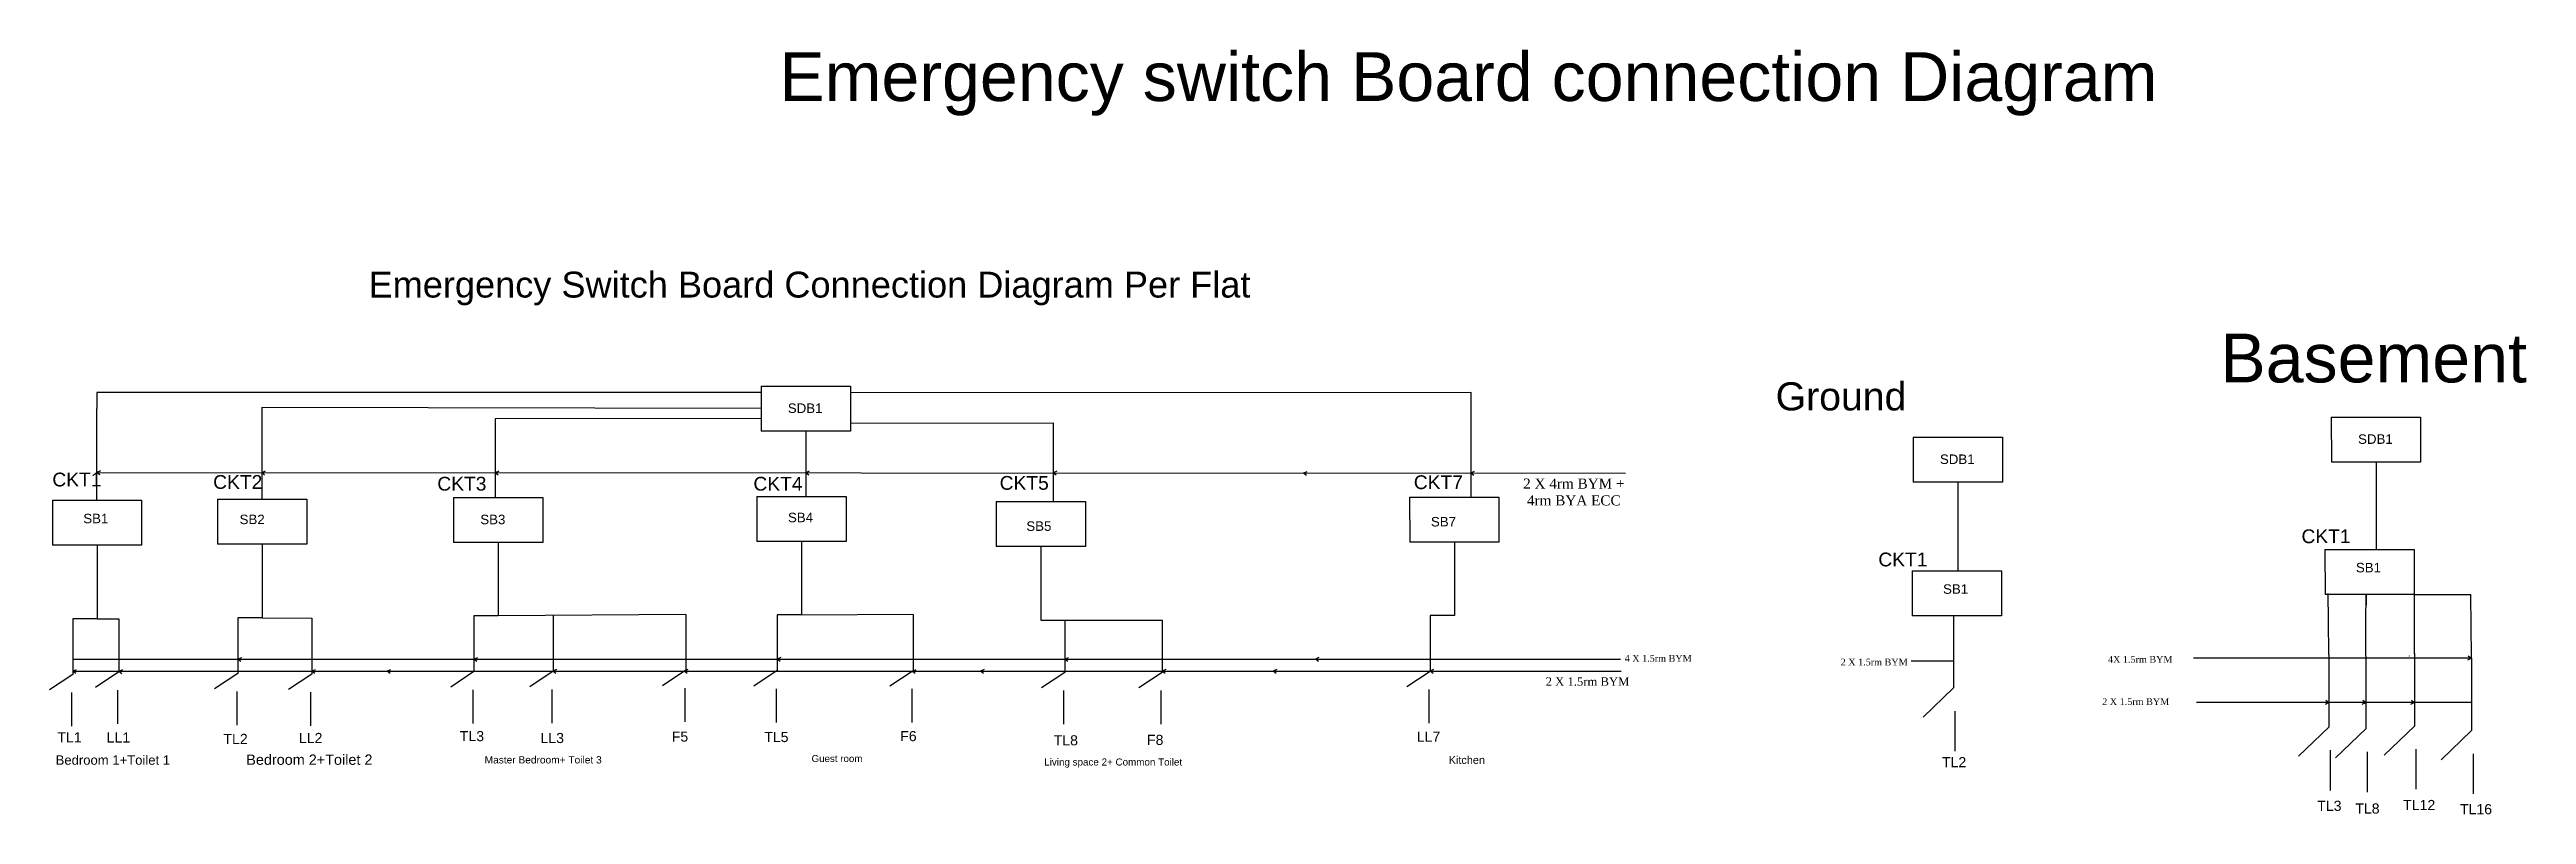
# Model space of a CAD drawing. Header units: inches. Extents: x 79 to 11386, y 236 to 3106.
# Drawn here: x 130 to 3178, y 2166 to 3106 of the extents above; entities that cross this region are included whole.
import ezdxf

# ---------------------------------------------------------------- set-up
doc = ezdxf.new("R2010")
doc.units = ezdxf.units.IN
doc.header["$LTSCALE"] = 20
doc.header["$MEASUREMENT"] = 0
doc.linetypes.add('HIDDEN', pattern=[0.375, 0.25, -0.125])
doc.layers.add('appliances', color=180, linetype='Continuous')
doc.layers.add('Text layer', color=200, linetype='HIDDEN')
doc.styles.get("Standard").update_dxf_attribs({"font": 'arial.ttf', "height": 6})

msp = doc.modelspace()

# ---------------------------------------------------------------- texts
at = {"attachment_point": 1}
for s, width, gutter_width, insert, char_height in [('Emergency switch Board connection Diagram', 16215.2340727, 300.06394, (1027.89736, 3102.61233), 60.0127884), ('Emergency Switch Board Connection Diagram Per Flat', 1112.4023147, 13.26692, (522.49601, 2832.83522), 31.840598), ('Basement', 16215.2340727, 300.06394, (2801.09782, 2756.7188), 60.012788), ('Ground', 986.736401, 172.69905, (2253.9539, 2696.82049), 34.53981)]:
    msp.add_mtext_dynamic_manual_height_columns(s, width=width, gutter_width=gutter_width, heights=[0], dxfattribs=dict(at, insert=insert, char_height=char_height))
at = {"layer": 'Text layer', "attachment_point": 1}
for s, width, gutter_width, insert, char_height in [('SDB1', 347.0324465, 58.47841, (1038.43113, 2670.83983), 11.695682), ('SDB1', 347.0324465, 58.47841, (2970.71533, 2632.86631), 11.695682), ('SDB1', 347.0324465, 58.47841, (2456.16577, 2608.10138), 11.695682), ('CKT1', 396.5918282, 84.67678, (133.36614, 2585.77561), 16.935356), ('CKT2', 396.5918282, 84.67678, (331.26813, 2582.75329), 16.935356), ('CKT3', 396.5918282, 84.67678, (607.08758, 2580.65014), 16.935356), ('CKT4', 396.5918282, 84.67678, (996.06258, 2580.59979), 16.935356), ('CKT5', 396.5918282, 84.67678, (1299.08691, 2581.62236), 16.935356), ('CKT7', 396.5918282, 84.67678, (1808.72252, 2582.46036), 16.935356), ('{\\fTimes New Roman|b0|i0|c0|p18;\\H1.16667x;2 X 4rm BYM +\\P 4rm BYA ECC}', 119.8467923, 13.26692, (1943.23779, 2578.50119), 10.6135327), ('SB1', 347.0324465, 58.47841, (171.42703, 2535.23072), 11.695682), ('SB2', 347.0324465, 58.47841, (363.78768, 2534.17459), 11.695682), ('SB3', 347.0324465, 58.47841, (659.98557, 2534.04638), 11.695682), ('SB4', 347.0324465, 58.47841, (1038.6011, 2536.4846), 11.695682), ('SB7', 347.0324465, 58.47841, (1829.78327, 2531.29255), 11.695682), ('SB5', 347.0324465, 58.47841, (1331.86976, 2525.90199), 11.695682), ('CKT1', 396.5918282, 84.67678, (2901.05862, 2516.01823), 16.935356), ('CKT1', 396.5918282, 84.67678, (2380.37478, 2487.50119), 16.935356), ('SB1', 347.0324465, 58.47841, (2968.03618, 2474.86287), 11.695682), ('SB1', 347.0324465, 58.47841, (2460.03987, 2448.5115), 11.695682), ('{\\fTimes New Roman|b0|i0|c0|p18;\\H1.16667x;4 X 1.5rm BYM}', 94.5561574, 13.26692, (2068.21812, 2361.66918), 7.0756885), ('{\\fTimes New Roman|b0|i0|c0|p18;\\H1.16667x;\\C0;2 X 1.5rm BYM}', 222.0549105, 13.26692, (2333.99642, 2357.06639), 7.0756885), ('{\\fTimes New Roman|b0|i0|c0|p18;\\H1.16667x;\\C0;4X 1.5rm BYM}', 110.1799704, 13.26692, (2662.96341, 2360.39122), 7.0756885), ('{\\fTimes New Roman|b0|i0|c0|p18;\\H1.16667x;2 X 1.5rm BYM}', 278.8498443, 13.26692, (1970.93106, 2334.13444), 8.8446106), ('{\\fTimes New Roman|b0|i0|c0|p18;\\H1.16667x;\\C0;2 X 1.5rm BYM}', 222.0549105, 13.26692, (2655.82247, 2308.40814), 7.0756885), ('TL1', 185.7028183, 62.11545, (139.52089, 2266.71161), 12.42309), ('LL1', 185.7028183, 62.11545, (200.2172, 2266.39305), 12.42309), ('TL2', 185.7028183, 62.11545, (343.87058, 2264.66361), 12.42309), ('LL2', 185.7028183, 62.11545, (436.75473, 2265.81657), 12.42309), ('TL3', 185.7028183, 62.11545, (634.77439, 2268.11479), 12.42309), ('LL3', 185.7028183, 62.11545, (734.00482, 2265.80881), 12.42309), ('F5', 185.7028183, 62.11545, (895.54266, 2267.53826), 12.42309), ('TL5', 185.7028183, 62.11545, (1009.38449, 2266.97503), 12.42309), ('F6', 185.7028183, 62.11545, (1176.6916, 2268.12799), 12.42309), ('TL8', 185.7028183, 62.11545, (1365.57128, 2262.95351), 12.42309), ('F8', 185.7028183, 62.11545, (1480.37854, 2263.52999), 12.42309), ('LL7', 185.7028183, 62.11545, (1812.38096, 2267.52417), 12.42309), ('{\\H0.83333x;\\C0;Bedroom 2+Toilet 2}', 828.7732766, 76.17414, (372.01056, 2239.29667), 15.2348272), ('{\\H0.83333x;\\C0;Master Bedroom+ Toilet 3 }', 610.1523847, 53.63767, (665.35067, 2237.22754), 10.7275337), ('{\\H0.83333x;\\C0;Guest room}', 385.1896122, 51.5294, (1067.58755, 2238.61489), 10.305881), ('{\\H0.83333x;\\C0;Living space 2+ Common Toilet}', 1119.9933541, 51.94734, (1353.92289, 2234.42278), 10.3894681), ('{\\H0.83333x;\\C0;Kitchen}', 482.9881836, 57.51142, (1851.62142, 2237.36006), 11.5022846), ('TL2', 185.7028183, 62.11545, (2458.62838, 2236.09868), 12.42309), ('TL3', 185.7028183, 62.11545, (2920.39809, 2182.46569), 12.42309), ('TL8', 185.7028183, 62.11545, (2967.26122, 2179.09414), 12.42309), ('TL12', 185.7028183, 62.11545, (3026.1308, 2183.44764), 12.42309), ('TL16', 185.7028183, 62.11545, (3096.05086, 2178.25829), 12.42309)]:
    msp.add_mtext_dynamic_manual_height_columns(s, width=width, gutter_width=gutter_width, heights=[0], dxfattribs=dict(at, insert=insert, char_height=char_height))
at = {"layer": 'Text layer', "insert": (137.40793, 2238.22864), "char_height": 13.8172578, "attachment_point": 1}
msp.add_mtext('{\\H0.83333x;\\C0;Bedroom 1+Toilet 1}', dxfattribs=at)

# ---------------------------------------------------------------- linework, layer by layer
for p, q in [((1005.50264, 2684.38925), (188.29414, 2684.41681)), ((188.29414, 2684.41681), (188.29414, 2664.44456)), ((1005.47689, 2692.09052), (1115.34727, 2692.09052)), ((1005.47689, 2692.09052), (1005.66181, 2636.7986)), ((1115.34727, 2692.09052), (1115.34727, 2636.7986)), ((1115.34727, 2684.447), (1878.88398, 2684.52456)), ((1878.88398, 2684.52456), (1878.88398, 2555.6261)), ((188.29414, 2551.82889), (188.29414, 2664.44456)), ((391.15403, 2665.99556), (390.98898, 2657.50524)), ((390.98898, 2657.50524), (390.98898, 2553.03575)), ((1005.56935, 2664.44456), (391.15403, 2665.99556)), ((1005.60989, 2652.32244), (678.46418, 2652.00882)), ((678.46418, 2652.00882), (678.46418, 2555.29706)), ((2937.76108, 2654.11699), (3047.63147, 2654.11699)), ((2937.76108, 2654.11699), (2937.946, 2598.82507)), ((3047.63147, 2654.11699), (3047.63147, 2598.82507)), ((1115.34727, 2636.7986), (1005.66181, 2636.7986)), ((1060.50454, 2636.7986), (1060.50454, 2556.59356)), ((1115.34727, 2646.71195), (1365.09848, 2647.06461)), ((1365.09848, 2647.06461), (1365.09848, 2550.11087)), ((2423.21152, 2629.35206), (2533.08191, 2629.35206)), ((2423.21152, 2629.35206), (2423.39645, 2574.06014)), ((2533.08191, 2629.35206), (2533.08191, 2574.06014)), ((3047.63147, 2598.82507), (2937.946, 2598.82507)), ((2992.78874, 2598.82507), (2992.78874, 2491.46104)), ((192.60249, 2587.8005), (188.29414, 2585.78233)), ((191.93822, 2582.92935), (188.29414, 2585.78233)), ((188.29414, 2585.77561), (2069.36223, 2585.19615)), ((2533.08191, 2574.06014), (2423.39645, 2574.06014)), ((2478.23918, 2574.06014), (2478.23918, 2465.10966)), ((133.35895, 2551.82889), (243.22934, 2551.82889)), ((133.35895, 2551.82889), (133.54387, 2496.53697)), ((243.22934, 2551.82889), (243.22934, 2496.53697)), ((336.52401, 2553.03575), (446.3944, 2553.03575)), ((336.52401, 2553.03575), (336.70894, 2497.74383)), ((446.3944, 2553.03575), (446.3944, 2497.74383)), ((627.03133, 2555.29706), (736.90171, 2555.29706)), ((627.03133, 2555.29706), (627.21625, 2500.00514)), ((736.90171, 2555.29706), (736.90171, 2500.00514)), ((1000.19349, 2556.59356), (1110.06388, 2556.59356)), ((1000.19349, 2556.59356), (1000.37841, 2501.30164)), ((1110.06388, 2556.59356), (1110.06388, 2501.30164)), ((1294.7858, 2550.11087), (1404.65619, 2550.11087)), ((1294.7858, 2550.11087), (1294.97073, 2494.81895)), ((1404.65619, 2550.11087), (1404.65619, 2494.81895)), ((1803.59643, 2555.6261), (1913.46682, 2555.6261)), ((1803.59643, 2555.6261), (1803.78136, 2500.33418)), ((1913.46682, 2555.6261), (1913.46682, 2500.33418)), ((736.90171, 2500.00514), (627.21625, 2500.00514)), ((682.05898, 2500.00514), (682.05898, 2409.74176)), ((1110.06388, 2501.30164), (1000.37841, 2501.30164)), ((1055.22114, 2501.30164), (1055.22114, 2411.03827)), ((1913.46682, 2500.33418), (1803.78136, 2500.33418)), ((1858.62409, 2500.33418), (1858.62409, 2410.0708)), ((243.22934, 2496.53697), (133.54387, 2496.53697)), ((188.3866, 2496.53697), (188.3866, 2406.27359)), ((446.3944, 2497.74383), (336.70894, 2497.74383)), ((391.55167, 2497.74383), (391.55167, 2407.48046)), ((1404.65619, 2494.81895), (1294.97073, 2494.81895)), ((1349.81346, 2494.81895), (1349.81346, 2404.55557)), ((2929.9681, 2491.46104), (3039.83849, 2491.46104)), ((2929.9681, 2491.46104), (2930.15302, 2436.16912)), ((3039.83849, 2491.46104), (3039.83849, 2436.16912)), ((2421.9718, 2465.10966), (2531.84218, 2465.10966)), ((2421.9718, 2465.10966), (2422.15672, 2409.81774)), ((2531.84218, 2465.10966), (2531.84218, 2409.81774)), ((3040.13272, 2405.18379), (3040.00583, 2438.41096)), ((682.05898, 2409.74176), (652.21927, 2409.74176)), ((652.21927, 2409.74176), (652.21927, 2341.17193)), ((912.98008, 2411.49967), (682.05898, 2409.74176)), ((749.57722, 2410.12364), (749.57722, 2341.5538)), ((912.98008, 2411.49967), (912.98008, 2342.92983)), ((1055.22114, 2411.03827), (1025.38143, 2411.03827)), ((1025.38143, 2411.03827), (1025.38143, 2342.46843)), ((1055.22114, 2411.03827), (1192.57675, 2411.76286)), ((1192.57675, 2410.87277), (1192.57675, 2411.76286)), ((1192.57675, 2410.87277), (1192.57675, 2342.30293)), ((1192.57675, 2410.87277), (1192.57675, 2410.87277)), ((1858.62409, 2410.0708), (1828.78437, 2410.0708)), ((1828.78437, 2410.0708), (1828.78437, 2341.50096)), ((2531.84218, 2409.81774), (2422.15672, 2409.81774)), ((2472.87173, 2410.07865), (2472.87173, 2321.05382)), ((3039.83849, 2436.16912), (2930.15302, 2436.16912)), ((2934.29917, 2403.92386), (2933.78057, 2437.36011)), ((2980.2327, 2402.52696), (2980.61577, 2435.7759)), ((2980.59212, 2436.16912), (2980.59212, 2422.85889)), ((3039.83849, 2436.16912), (3109.43335, 2436.16912)), ((3109.43335, 2433.15271), (3109.43335, 2436.16912)), ((3109.95195, 2399.71646), (3109.43335, 2433.15271)), ((188.3866, 2406.27359), (158.54689, 2406.27359)), ((158.54689, 2406.27359), (158.54689, 2337.70375)), ((188.3866, 2406.27359), (215.1877, 2406.27359)), ((215.1877, 2406.27359), (215.1877, 2340.80881)), ((391.55167, 2407.48046), (361.71196, 2407.48046)), ((361.71196, 2407.48046), (361.71196, 2338.91062)), ((391.55167, 2407.48046), (452.63559, 2406.81268)), ((452.63559, 2406.81268), (452.63559, 2338.24284)), ((1349.81346, 2404.55557), (1499.05713, 2404.53458)), ((1379.24568, 2404.55143), (1379.24568, 2340.24381)), ((1499.05713, 2404.53458), (1499.05713, 2340.24558)), ((2934.72094, 2362.09306), (2934.29917, 2403.92386)), ((2980.24701, 2360.03953), (2980.2327, 2402.52696)), ((3039.99255, 2363.02703), (3040.13272, 2405.18379)), ((3110.37372, 2357.88566), (3109.95195, 2399.71646)), ((158.54689, 2356.42506), (2063.20322, 2356.42506)), ((2472.87173, 2354.2012), (2420.88923, 2354.2012)), ((3110.37372, 2357.88566), (2768.28702, 2357.88566)), ((2934.72094, 2362.09306), (2934.72094, 2273.06823)), ((2980.24701, 2360.03953), (2980.24701, 2271.0147)), ((3033.45513, 2360.45077), (3033.45513, 2360.03953)), ((3039.99255, 2363.35834), (3039.99255, 2274.33351)), ((3110.37372, 2357.88566), (3110.37372, 2268.86084)), ((158.54689, 2337.70375), (129.91474, 2318.62973)), ((158.54689, 2341.55655), (2063.78296, 2341.55655)), ((215.1877, 2340.80881), (186.55555, 2321.73479)), ((213.7433, 2318.52785), (213.7433, 2277.17233)), ((361.71196, 2338.91062), (333.0798, 2319.8366)), ((360.26755, 2316.62966), (360.26755, 2275.27414)), ((452.63559, 2338.24284), (424.00344, 2319.16882)), ((652.21927, 2341.17193), (623.58712, 2322.0979)), ((650.77486, 2318.89096), (650.77486, 2277.53545)), ((749.57722, 2341.5538), (720.94507, 2322.47978)), ((748.13282, 2319.27284), (748.13282, 2277.91732)), ((912.98008, 2342.92983), (884.34793, 2323.85581)), ((911.53568, 2320.64886), (911.53568, 2279.29335)), ((1025.38143, 2342.46843), (996.74928, 2323.39441)), ((1023.93703, 2320.18747), (1023.93703, 2278.83195)), ((1192.57675, 2342.30293), (1163.9446, 2323.22891)), ((1191.13235, 2320.02197), (1191.13235, 2278.66646)), ((1379.24568, 2340.24381), (1350.61353, 2321.16979)), ((1377.80128, 2317.96284), (1377.80128, 2276.60733)), ((1499.05713, 2340.24558), (1470.42498, 2321.17156)), ((1497.61272, 2317.96462), (1497.61272, 2276.60911)), ((1828.78437, 2341.50096), (1800.15222, 2322.42694)), ((1827.33997, 2319.22), (1827.33997, 2277.86449)), ((2472.87173, 2321.05382), (2435.48729, 2285.09334)), ((157.10249, 2315.42279), (157.10249, 2274.06728)), ((451.19119, 2315.96188), (451.19119, 2274.60636)), ((2474.68298, 2292.46137), (2474.68298, 2243.21202)), ((3110.37372, 2303.3098), (2772.00013, 2303.3098)), ((2934.72094, 2273.06823), (2897.3365, 2237.10776)), ((2980.24701, 2271.0147), (2942.86257, 2235.05423)), ((3039.99255, 2274.33351), (3002.60811, 2238.37303)), ((3110.37372, 2268.86084), (3072.98927, 2232.90036)), ((2936.53219, 2244.47578), (2936.53219, 2195.22643)), ((2982.05826, 2242.42225), (2982.05826, 2193.1729)), ((3041.8038, 2245.74106), (3041.8038, 2196.49171)), ((3112.18497, 2240.26839), (3112.18497, 2191.01904))]:
    msp.add_line(p, q)
at = {"layer": 'appliances'}
for p, q in [((395.29732, 2587.67223), (390.98898, 2585.65406)), ((394.63305, 2582.80107), (390.98898, 2585.65406)), ((682.77252, 2587.55123), (678.46418, 2585.53306)), ((682.10825, 2582.68008), (678.46418, 2585.53306)), ((1064.81289, 2587.56237), (1060.50454, 2585.5442)), ((1064.14862, 2582.69121), (1060.50454, 2585.5442)), ((1369.40683, 2587.72035), (1365.09848, 2585.70218)), ((1368.74256, 2582.8492), (1365.09848, 2585.70218)), ((1677.16975, 2586.96511), (1672.86141, 2584.94694)), ((1676.50548, 2582.09395), (1672.86141, 2584.94694)), ((1883.19232, 2587.25846), (1878.88398, 2585.24029)), ((1882.52805, 2582.38731), (1878.88398, 2585.24029)), ((3040.13235, 2405.07246), (3040.12285, 2405.06801)), ((3040.13231, 2405.0606), (3040.12285, 2405.06801)), ((366.0203, 2358.32064), (361.71196, 2356.30247)), ((365.35603, 2353.44948), (361.71196, 2356.30247)), ((656.52761, 2358.31193), (652.21927, 2356.29376)), ((655.86334, 2353.44078), (652.21927, 2356.29376)), ((1029.68978, 2358.6053), (1025.38143, 2356.58713)), ((1029.0255, 2353.73414), (1025.38143, 2356.58713)), ((1383.55403, 2358.30309), (1379.24568, 2356.28492)), ((1382.88976, 2353.43194), (1379.24568, 2356.28492)), ((1691.99379, 2358.53493), (1687.68545, 2356.51676)), ((1691.32952, 2353.66377), (1687.68545, 2356.51676)), ((3105.65393, 2355.63379), (3109.96228, 2357.65196)), ((3106.3182, 2360.50495), (3109.96228, 2357.65196)), ((162.85524, 2343.57472), (158.54689, 2341.55655)), ((162.19096, 2338.70356), (158.54689, 2341.55655)), ((219.55354, 2343.51669), (215.24519, 2341.49852)), ((218.88927, 2338.64553), (215.24519, 2341.49852)), ((456.94393, 2343.57016), (452.63559, 2341.55199)), ((456.27966, 2338.699), (452.63559, 2341.55199)), ((549.67584, 2343.57182), (545.3675, 2341.55365)), ((549.01157, 2338.70066), (545.3675, 2341.55365)), ((753.66532, 2343.60341), (749.35697, 2341.58524)), ((753.00104, 2338.73225), (749.35697, 2341.58524)), ((915.22414, 2343.5883), (910.9158, 2341.57014)), ((914.55987, 2338.71715), (910.9158, 2341.57014)), ((1195.81926, 2343.53889), (1191.51092, 2341.52072)), ((1195.15499, 2338.66773), (1191.51092, 2341.52072)), ((1280.00381, 2343.86633), (1275.69546, 2341.84816)), ((1279.33953, 2338.99518), (1275.69546, 2341.84816)), ((1503.38419, 2343.58703), (1499.07585, 2341.56886)), ((1502.71992, 2338.71587), (1499.07585, 2341.56886)), ((1639.98454, 2343.6315), (1635.6762, 2341.61333)), ((1639.32027, 2338.76035), (1635.6762, 2341.61333)), ((1833.12367, 2343.58425), (1828.81533, 2341.56608)), ((1832.4594, 2338.7131), (1828.81533, 2341.56608)), ((2930.42016, 2301.23991), (2934.72851, 2303.25808)), ((2931.08443, 2306.11107), (2934.72851, 2303.25808)), ((2975.91354, 2301.34673), (2980.22189, 2303.3649)), ((2976.57782, 2306.21789), (2980.22189, 2303.3649)), ((3035.60559, 2301.24332), (3039.91394, 2303.26149)), ((3036.26987, 2306.11448), (3039.91394, 2303.26149))]:
    msp.add_line(p, q, dxfattribs=at)

msp.set_redraw_order([(e.dxf.handle, doc.entitydb.next_handle()) for e in msp.query("TEXT MTEXT ATTDEF DIMENSION ARC_DIMENSION")])  # texts and dimensions are drawn at this point

doc.saveas('drawing.dxf')
